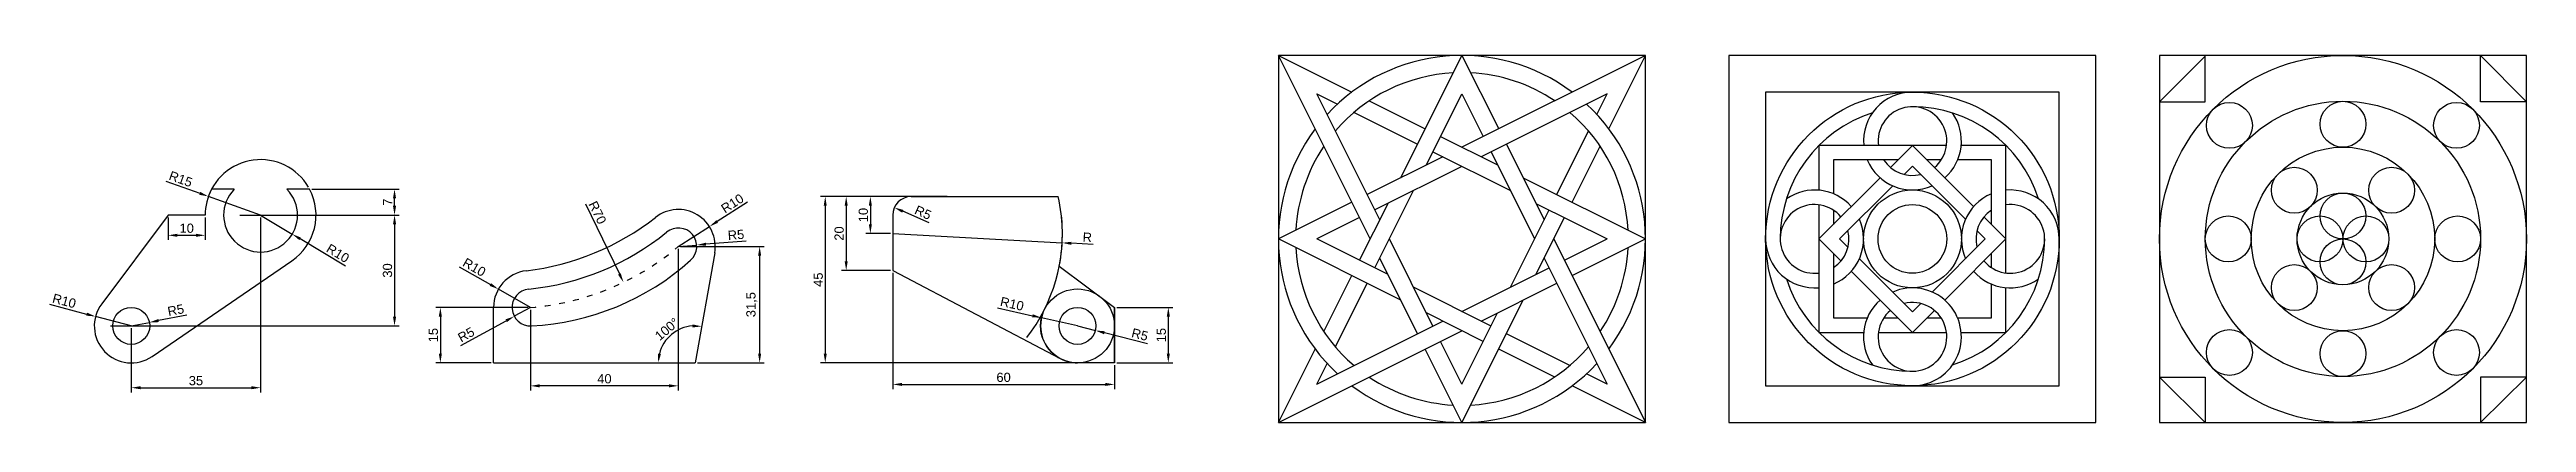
# Model space of a CAD drawing. Header units: millimetres. Extents: x 972 to 6943, y 1448 to 1632.
# Drawn here: x 3382 to 4052, y 1490 to 1591 of the extents above; entities that cross this region are included whole.
import ezdxf

# ---------------------------------------------------------------- set-up
doc = ezdxf.new("R2010")
doc.units = ezdxf.units.MM
doc.linetypes.add('ACAD_ISO03W100', pattern=[30, 12, -18])
doc.layers.add('contornos', color=7, linetype='Continuous', lineweight=30)
doc.layers.add('cotas', color=7, linetype='Continuous')
doc.layers.add('ejes', color=7, linetype='ACAD_ISO03W100')
doc.styles.get("Standard").update_dxf_attribs({"font": 'ARIAL.TTF'})
doc.dimstyles.new('ISO-25', dxfattribs={"dimtxt": 2.5, "dimasz": 2.5, "dimexe": 1.25, "dimexo": 0.625, "dimtad": 1, "dimtxsty": 'Standard', "dimcen": 2.5, "dimadec": 0, "dimazin": 0, "dimtfac": 1, "dimtmove": 0, "dimatfit": 3, "dimfxl": 1, "dimarcsym": 0})

msp = doc.modelspace()

# ---------------------------------------------------------------- blocks, each defined once
blk = doc.blocks.new('*D154')
at = {"layer": 'cotas', "color": 0, "lineweight": -2, "ltscale": 0.13}
for p, q in [((3404.08, 1516.53), (3408.99, 1517.48)), ((3419.1, 1519.45), (3411.44, 1517.96))]:
    blk.add_line(p, q, dxfattribs=at)
at = {"layer": 'cotas', "color": 0, "ltscale": 0.13}
blk.add_solid([(3411.36, 1518.37), (3411.52, 1517.55), (3408.99, 1517.48)], dxfattribs=at)
at = {"layer": 'Defpoints', "color": 0, "ltscale": 0.13}
for p in [(3404.08, 1516.53), (3408.99, 1517.48)]:
    blk.add_point(p, dxfattribs=at)
at = {"layer": 'cotas', "color": 0, "ltscale": 0.13, "insert": (3416.13, 1520.8), "char_height": 2.5, "attachment_point": 5, "rotation": 11.00548}
blk.add_mtext('R5', dxfattribs=at)
blk = doc.blocks.new('*D155')
at = {"layer": 'cotas', "color": 0, "lineweight": -2, "ltscale": 0.13}
for p, q in [((3381.96, 1522.37), (3391.99, 1519.72)), ((3404.08, 1516.53), (3394.41, 1519.08))]:
    blk.add_line(p, q, dxfattribs=at)
at = {"layer": 'cotas', "color": 0, "ltscale": 0.13}
blk.add_solid([(3392.1, 1520.12), (3391.89, 1519.31), (3394.41, 1519.08)], dxfattribs=at)
at = {"layer": 'Defpoints', "color": 0, "ltscale": 0.13}
for p in [(3394.41, 1519.08), (3404.08, 1516.53)]:
    blk.add_point(p, dxfattribs=at)
at = {"layer": 'cotas', "color": 0, "ltscale": 0.13, "insert": (3385.93, 1523.28), "char_height": 2.5, "attachment_point": 5, "rotation": 345.20845}
blk.add_mtext('R10', dxfattribs=at)
blk = doc.blocks.new('*D156')
at = {"layer": 'cotas', "color": 0, "lineweight": -2, "ltscale": 0.13}
for p, q in [((3439.08, 1545.9), (3439.08, 1498.55)), ((3404.08, 1515.9), (3404.08, 1498.55)), ((3406.58, 1499.8), (3436.58, 1499.8))]:
    blk.add_line(p, q, dxfattribs=at)
at = {"layer": 'cotas', "color": 0, "ltscale": 0.13}
for points in [[(3406.58, 1500.22), (3406.58, 1499.39), (3404.08, 1499.8)], [(3436.58, 1500.22), (3436.58, 1499.39), (3439.08, 1499.8)]]:
    blk.add_solid(points, dxfattribs=at)
at = {"layer": 'Defpoints', "color": 0, "ltscale": 0.13}
for p in [(3439.08, 1546.53), (3404.08, 1516.53), (3439.08, 1499.8)]:
    blk.add_point(p, dxfattribs=at)
at = {"layer": 'cotas', "color": 0, "ltscale": 0.13, "insert": (3421.58, 1501.7), "char_height": 2.5, "attachment_point": 5}
blk.add_mtext('35', dxfattribs=at)
blk = doc.blocks.new('*D157')
at = {"layer": 'cotas', "color": 0, "lineweight": -2, "ltscale": 0.13}
for p, q in [((3439.08, 1546.53), (3447.65, 1541.37)), ((3462.1, 1532.68), (3449.79, 1540.08))]:
    blk.add_line(p, q, dxfattribs=at)
at = {"layer": 'cotas', "color": 0, "ltscale": 0.13}
blk.add_solid([(3450, 1540.44), (3449.57, 1539.73), (3447.65, 1541.37)], dxfattribs=at)
at = {"layer": 'Defpoints', "color": 0, "ltscale": 0.13}
for p in [(3439.08, 1546.53), (3447.65, 1541.37)]:
    blk.add_point(p, dxfattribs=at)
at = {"layer": 'cotas', "color": 0, "ltscale": 0.13, "insert": (3459.99, 1536.17), "char_height": 2.5, "attachment_point": 5, "rotation": 328.97269}
blk.add_mtext('R10', dxfattribs=at)
blk = doc.blocks.new('*D158')
at = {"layer": 'cotas', "color": 0, "lineweight": -2, "ltscale": 0.13}
for p, q in [((3413.42, 1555.69), (3422.6, 1552.41)), ((3439.08, 1546.53), (3424.95, 1551.57))]:
    blk.add_line(p, q, dxfattribs=at)
blk.add_arc((3439.08, 1546.53), 15, 30.20546, 165.12152, dxfattribs=at)
at = {"layer": 'cotas', "color": 0, "ltscale": 0.13}
blk.add_solid([(3422.74, 1552.8), (3422.46, 1552.02), (3424.95, 1551.57)], dxfattribs=at)
at = {"layer": 'Defpoints', "color": 0, "ltscale": 0.13}
for p in [(3424.95, 1551.57), (3439.08, 1546.53)]:
    blk.add_point(p, dxfattribs=at)
at = {"layer": 'cotas', "color": 0, "ltscale": 0.13, "insert": (3417.47, 1556.26), "char_height": 2.5, "attachment_point": 5, "rotation": 340.34687}
blk.add_mtext('R15', dxfattribs=at)
blk = doc.blocks.new('*D159')
at = {"layer": 'cotas', "color": 0, "lineweight": -2, "ltscale": 0.13}
for p, q in [((3414.08, 1545.9), (3414.08, 1539.8)), ((3424.08, 1545.9), (3424.08, 1539.8)), ((3416.58, 1541.05), (3421.58, 1541.05))]:
    blk.add_line(p, q, dxfattribs=at)
at = {"layer": 'cotas', "color": 0, "ltscale": 0.13}
for points in [[(3416.58, 1541.46), (3416.58, 1540.63), (3414.08, 1541.05)], [(3421.58, 1541.46), (3421.58, 1540.63), (3424.08, 1541.05)]]:
    blk.add_solid(points, dxfattribs=at)
at = {"layer": 'Defpoints', "color": 0, "ltscale": 0.13}
for p in [(3414.08, 1546.53), (3424.08, 1546.53), (3424.08, 1541.05)]:
    blk.add_point(p, dxfattribs=at)
at = {"layer": 'cotas', "color": 0, "ltscale": 0.13, "insert": (3419.08, 1542.95), "char_height": 2.5, "attachment_point": 5}
blk.add_mtext('10', dxfattribs=at)
blk = doc.blocks.new('*D160')
at = {"layer": 'cotas', "color": 0, "lineweight": -2, "ltscale": 0.13}
for p, q in [((3452.97, 1553.53), (3476.58, 1553.53)), ((3475.33, 1549.03), (3475.33, 1551.03)), ((3439.7, 1546.53), (3476.58, 1546.53))]:
    blk.add_line(p, q, dxfattribs=at)
at = {"layer": 'cotas', "color": 0, "ltscale": 0.13}
for points in [[(3474.91, 1551.03), (3475.75, 1551.03), (3475.33, 1553.53)], [(3474.91, 1549.03), (3475.75, 1549.03), (3475.33, 1546.53)]]:
    blk.add_solid(points, dxfattribs=at)
at = {"layer": 'Defpoints', "color": 0, "ltscale": 0.13}
for p in [(3452.34, 1553.53), (3475.33, 1553.53), (3439.08, 1546.53)]:
    blk.add_point(p, dxfattribs=at)
at = {"layer": 'cotas', "color": 0, "ltscale": 0.13, "insert": (3473.46, 1550.03), "char_height": 2.5, "attachment_point": 5, "rotation": 90}
blk.add_mtext('7', dxfattribs=at)
blk = doc.blocks.new('*D161')
at = {"layer": 'cotas', "color": 0, "lineweight": -2, "ltscale": 0.13}
for p, q in [((3433.42, 1546.53), (3476.58, 1546.53)), ((3475.33, 1544.03), (3475.33, 1519.03)), ((3398.42, 1516.53), (3476.58, 1516.53))]:
    blk.add_line(p, q, dxfattribs=at)
at = {"layer": 'cotas', "color": 0, "ltscale": 0.13}
for points in [[(3474.91, 1544.03), (3475.75, 1544.03), (3475.33, 1546.53)], [(3474.91, 1519.03), (3475.75, 1519.03), (3475.33, 1516.53)]]:
    blk.add_solid(points, dxfattribs=at)
at = {"layer": 'Defpoints', "color": 0, "ltscale": 0.13}
for p in [(3432.79, 1546.53), (3397.79, 1516.53), (3475.33, 1516.53)]:
    blk.add_point(p, dxfattribs=at)
at = {"layer": 'cotas', "color": 0, "ltscale": 0.13, "insert": (3473.43, 1531.53), "char_height": 2.5, "attachment_point": 5, "rotation": 90}
blk.add_mtext('30', dxfattribs=at)
blk = doc.blocks.new('*D162')
at = {"layer": 'cotas', "color": 0, "lineweight": -2, "ltscale": 0.13}
for p, q in [((3492.83, 1532.53), (3501.27, 1527.72)), ((3512.13, 1521.53), (3503.45, 1526.48))]:
    blk.add_line(p, q, dxfattribs=at)
at = {"layer": 'cotas', "color": 0, "ltscale": 0.13}
blk.add_solid([(3501.48, 1528.08), (3501.07, 1527.35), (3503.45, 1526.48)], dxfattribs=at)
at = {"layer": 'Defpoints', "color": 0, "ltscale": 0.13}
for p in [(3503.45, 1526.48), (3512.13, 1521.53)]:
    blk.add_point(p, dxfattribs=at)
at = {"layer": 'cotas', "color": 0, "ltscale": 0.13, "insert": (3496.91, 1532.39), "char_height": 2.5, "attachment_point": 5, "rotation": 330.31195}
blk.add_mtext('R10', dxfattribs=at)
blk = doc.blocks.new('*D163')
at = {"layer": 'cotas', "color": 0, "lineweight": -2, "ltscale": 0.13}
for p, q in [((3493.29, 1511.23), (3505.55, 1517.93)), ((3512.13, 1521.53), (3507.75, 1519.13))]:
    blk.add_line(p, q, dxfattribs=at)
at = {"layer": 'cotas', "color": 0, "ltscale": 0.13}
blk.add_solid([(3505.35, 1518.29), (3505.75, 1517.56), (3507.75, 1519.13)], dxfattribs=at)
at = {"layer": 'Defpoints', "color": 0, "ltscale": 0.13}
for p in [(3507.75, 1519.13), (3512.13, 1521.53)]:
    blk.add_point(p, dxfattribs=at)
at = {"layer": 'cotas', "color": 0, "ltscale": 0.13, "insert": (3494.71, 1514.16), "char_height": 2.5, "attachment_point": 5, "rotation": 28.65278}
blk.add_mtext('R5', dxfattribs=at)
blk = doc.blocks.new('*D164')
at = {"layer": 'cotas', "color": 0, "lineweight": -2, "ltscale": 0.13}
for p, q in [((3552.13, 1537.4), (3552.13, 1499.06)), ((3512.13, 1520.9), (3512.13, 1499.06)), ((3549.63, 1500.31), (3514.63, 1500.31))]:
    blk.add_line(p, q, dxfattribs=at)
at = {"layer": 'cotas', "color": 0, "ltscale": 0.13}
for points in [[(3514.63, 1500.73), (3514.63, 1499.89), (3512.13, 1500.31)], [(3549.63, 1500.73), (3549.63, 1499.89), (3552.13, 1500.31)]]:
    blk.add_solid(points, dxfattribs=at)
at = {"layer": 'Defpoints', "color": 0, "ltscale": 0.13}
for p in [(3552.13, 1538.03), (3512.13, 1521.53), (3512.13, 1500.31)]:
    blk.add_point(p, dxfattribs=at)
at = {"layer": 'cotas', "color": 0, "ltscale": 0.13, "insert": (3532.13, 1502.21), "char_height": 2.5, "attachment_point": 5}
blk.add_mtext('40', dxfattribs=at)
blk = doc.blocks.new('*D165')
at = {"layer": 'cotas', "color": 0, "lineweight": -2, "ltscale": 0.13}
for p, q in [((3552.13, 1538.03), (3557.12, 1538.42)), ((3570.53, 1539.49), (3559.61, 1538.62))]:
    blk.add_line(p, q, dxfattribs=at)
at = {"layer": 'cotas', "color": 0, "ltscale": 0.13}
blk.add_solid([(3559.58, 1539.04), (3559.64, 1538.21), (3557.12, 1538.42)], dxfattribs=at)
at = {"layer": 'Defpoints', "color": 0, "ltscale": 0.13}
for p in [(3552.13, 1538.03), (3557.12, 1538.42)]:
    blk.add_point(p, dxfattribs=at)
at = {"layer": 'cotas', "color": 0, "ltscale": 0.13, "insert": (3567.74, 1541.17), "char_height": 2.5, "attachment_point": 5, "rotation": 4.55057}
blk.add_mtext('R5', dxfattribs=at)
blk = doc.blocks.new('*D166')
at = {"layer": 'cotas', "color": 0, "lineweight": -2, "ltscale": 0.13}
for p, q in [((3570.83, 1550.02), (3562.66, 1544.77)), ((3552.13, 1538.03), (3560.55, 1543.42))]:
    blk.add_line(p, q, dxfattribs=at)
at = {"layer": 'cotas', "color": 0, "ltscale": 0.13}
blk.add_solid([(3562.43, 1545.12), (3562.88, 1544.42), (3560.55, 1543.42)], dxfattribs=at)
at = {"layer": 'Defpoints', "color": 0, "ltscale": 0.13}
for p in [(3560.55, 1543.42), (3552.13, 1538.03)]:
    blk.add_point(p, dxfattribs=at)
at = {"layer": 'cotas', "color": 0, "ltscale": 0.13, "insert": (3566.77, 1549.67), "char_height": 2.5, "attachment_point": 5, "rotation": 32.66975}
blk.add_mtext('R10', dxfattribs=at)
blk = doc.blocks.new('*D167')
at = {"layer": 'cotas', "color": 0, "lineweight": -2, "ltscale": 0.13}
blk.add_arc((3556.73, 1506.53), 10.03, 94.32499, 165.67501, dxfattribs=at)
at = {"layer": 'cotas', "color": 0, "ltscale": 0.13}
for points in [[(3556, 1516.94), (3555.96, 1516.11), (3558.47, 1516.4)], [(3547.43, 1508.95), (3546.61, 1509.06), (3546.71, 1506.53)]]:
    blk.add_solid(points, dxfattribs=at)
at = {"layer": 'Defpoints', "color": 0, "ltscale": 0.13}
for p in [(3561.98, 1536.29), (3552.76, 1515.73), (3502.13, 1506.53), (3556.73, 1506.53), (3556.73, 1506.53)]:
    blk.add_point(p, dxfattribs=at)
at = {"layer": 'cotas', "color": 0, "ltscale": 0.13, "insert": (3549.07, 1515.66), "char_height": 2.5, "attachment_point": 5, "rotation": 40}
blk.add_mtext('100°', dxfattribs=at)
blk = doc.blocks.new('*D168')
at = {"layer": 'cotas', "color": 0, "lineweight": -2, "ltscale": 0.13}
for p, q in [((3552.76, 1538.03), (3575.39, 1538.03)), ((3574.14, 1535.53), (3574.14, 1509.03)), ((3557.36, 1506.53), (3575.39, 1506.53))]:
    blk.add_line(p, q, dxfattribs=at)
at = {"layer": 'cotas', "color": 0, "ltscale": 0.13}
for points in [[(3573.72, 1535.53), (3574.55, 1535.53), (3574.14, 1538.03)], [(3573.72, 1509.03), (3574.55, 1509.03), (3574.14, 1506.53)]]:
    blk.add_solid(points, dxfattribs=at)
at = {"layer": 'Defpoints', "color": 0, "ltscale": 0.13}
for p in [(3552.13, 1538.03), (3556.73, 1506.53), (3574.14, 1506.53)]:
    blk.add_point(p, dxfattribs=at)
at = {"layer": 'cotas', "color": 0, "ltscale": 0.13, "insert": (3572.01, 1522.28), "char_height": 2.5, "attachment_point": 5, "rotation": 90}
blk.add_mtext('31,5', dxfattribs=at)
blk = doc.blocks.new('*D169')
at = {"layer": 'cotas', "color": 0, "lineweight": -2, "ltscale": 0.13}
for p, q in [((3638.51, 1521.43), (3647.98, 1519.29)), ((3660.17, 1516.53), (3650.42, 1518.73))]:
    blk.add_line(p, q, dxfattribs=at)
blk.add_arc((3660.17, 1516.53), 10, 160.07608, 238.67562, dxfattribs=at)
at = {"layer": 'cotas', "color": 0, "ltscale": 0.13}
blk.add_solid([(3648.08, 1519.69), (3647.89, 1518.88), (3650.42, 1518.73)], dxfattribs=at)
at = {"layer": 'Defpoints', "color": 0, "ltscale": 0.13}
for p in [(3650.42, 1518.73), (3660.17, 1516.53)]:
    blk.add_point(p, dxfattribs=at)
at = {"layer": 'cotas', "color": 0, "ltscale": 0.13, "insert": (3642.45, 1522.49), "char_height": 2.5, "attachment_point": 5, "rotation": 347.23805}
blk.add_mtext('R10', dxfattribs=at)
blk = doc.blocks.new('*D170')
at = {"layer": 'cotas', "color": 0, "lineweight": -2, "ltscale": 0.13}
blk.add_line((3620.02, 1544.38), (3612.89, 1547.54), dxfattribs=at)
at = {"layer": 'cotas', "color": 0, "ltscale": 0.13}
blk.add_solid([(3613.06, 1547.92), (3612.72, 1547.16), (3610.6, 1548.55)], dxfattribs=at)
at = {"layer": 'Defpoints', "color": 0, "ltscale": 0.13}
for p in [(3610.6, 1548.55), (3615.17, 1546.53)]:
    blk.add_point(p, dxfattribs=at)
at = {"layer": 'cotas', "color": 0, "ltscale": 0.13, "insert": (3618.37, 1547.19), "char_height": 2.5, "attachment_point": 5, "rotation": 336.09717}
blk.add_mtext('R5', dxfattribs=at)
blk = doc.blocks.new('*D171')
at = {"layer": 'cotas', "color": 0, "lineweight": -2, "ltscale": 0.13}
for p, q in [((3620.11, 1551.53), (3602.86, 1551.53)), ((3604.11, 1549.03), (3604.11, 1544.03)), ((3609.55, 1541.53), (3602.86, 1541.53))]:
    blk.add_line(p, q, dxfattribs=at)
at = {"layer": 'cotas', "color": 0, "ltscale": 0.13}
for points in [[(3603.69, 1549.03), (3604.53, 1549.03), (3604.11, 1551.53)], [(3603.69, 1544.03), (3604.53, 1544.03), (3604.11, 1541.53)]]:
    blk.add_solid(points, dxfattribs=at)
at = {"layer": 'Defpoints', "color": 0, "ltscale": 0.13}
for p in [(3620.73, 1551.53), (3604.11, 1541.53), (3610.17, 1541.53)]:
    blk.add_point(p, dxfattribs=at)
at = {"layer": 'cotas', "color": 0, "ltscale": 0.13, "insert": (3602.21, 1546.53), "char_height": 2.5, "attachment_point": 5, "rotation": 90}
blk.add_mtext('10', dxfattribs=at)
blk = doc.blocks.new('*D172')
at = {"layer": 'cotas', "color": 0, "lineweight": -2, "ltscale": 0.13}
for p, q in [((3619.48, 1551.53), (3596.32, 1551.53)), ((3597.57, 1549.03), (3597.57, 1534.03)), ((3609.55, 1531.53), (3596.32, 1531.53))]:
    blk.add_line(p, q, dxfattribs=at)
at = {"layer": 'cotas', "color": 0, "ltscale": 0.13}
for points in [[(3597.15, 1549.03), (3597.99, 1549.03), (3597.57, 1551.53)], [(3597.15, 1534.03), (3597.99, 1534.03), (3597.57, 1531.53)]]:
    blk.add_solid(points, dxfattribs=at)
at = {"layer": 'Defpoints', "color": 0, "ltscale": 0.13}
for p in [(3620.11, 1551.53), (3597.57, 1531.53), (3610.17, 1531.53)]:
    blk.add_point(p, dxfattribs=at)
at = {"layer": 'cotas', "color": 0, "ltscale": 0.13, "insert": (3595.67, 1541.53), "char_height": 2.5, "attachment_point": 5, "rotation": 90}
blk.add_mtext('20', dxfattribs=at)
blk = doc.blocks.new('*D173')
at = {"layer": 'cotas', "color": 0, "lineweight": -2, "ltscale": 0.13}
for p, q in [((3624.91, 1551.53), (3590.65, 1551.53)), ((3591.9, 1549.03), (3591.9, 1509.03)), ((3669.55, 1506.53), (3590.65, 1506.53))]:
    blk.add_line(p, q, dxfattribs=at)
at = {"layer": 'cotas', "color": 0, "ltscale": 0.13}
for points in [[(3591.48, 1549.03), (3592.31, 1549.03), (3591.9, 1551.53)], [(3591.48, 1509.03), (3592.31, 1509.03), (3591.9, 1506.53)]]:
    blk.add_solid(points, dxfattribs=at)
at = {"layer": 'Defpoints', "color": 0, "ltscale": 0.13}
for p in [(3625.53, 1551.53), (3591.9, 1506.53), (3670.17, 1506.53)]:
    blk.add_point(p, dxfattribs=at)
at = {"layer": 'cotas', "color": 0, "ltscale": 0.13, "insert": (3590, 1529.03), "char_height": 2.5, "attachment_point": 5, "rotation": 90}
blk.add_mtext('45', dxfattribs=at)
blk = doc.blocks.new('*D174')
at = {"layer": 'cotas', "color": 0, "lineweight": -2, "ltscale": 0.13}
for p, q in [((3610.17, 1530.9), (3610.17, 1499.45)), ((3670.17, 1505.9), (3670.17, 1499.45)), ((3612.67, 1500.7), (3667.67, 1500.7))]:
    blk.add_line(p, q, dxfattribs=at)
at = {"layer": 'cotas', "color": 0, "ltscale": 0.13}
for points in [[(3612.67, 1501.11), (3612.67, 1500.28), (3610.17, 1500.7)], [(3667.67, 1501.11), (3667.67, 1500.28), (3670.17, 1500.7)]]:
    blk.add_solid(points, dxfattribs=at)
at = {"layer": 'Defpoints', "color": 0, "ltscale": 0.13}
for p in [(3610.17, 1531.53), (3670.17, 1506.53), (3670.17, 1500.7)]:
    blk.add_point(p, dxfattribs=at)
at = {"layer": 'cotas', "color": 0, "ltscale": 0.13, "insert": (3640.17, 1502.6), "char_height": 2.5, "attachment_point": 5}
blk.add_mtext('60', dxfattribs=at)
blk = doc.blocks.new('*D175')
at = {"layer": 'cotas', "color": 0, "lineweight": -2, "ltscale": 0.13}
for p, q in [((3660.17, 1516.53), (3665.02, 1515.29)), ((3679.15, 1511.69), (3667.44, 1514.67))]:
    blk.add_line(p, q, dxfattribs=at)
at = {"layer": 'cotas', "color": 0, "ltscale": 0.13}
blk.add_solid([(3667.54, 1515.08), (3667.34, 1514.27), (3665.02, 1515.29)], dxfattribs=at)
at = {"layer": 'Defpoints', "color": 0, "ltscale": 0.13}
for p in [(3660.17, 1516.53), (3665.02, 1515.29)]:
    blk.add_point(p, dxfattribs=at)
at = {"layer": 'cotas', "color": 0, "ltscale": 0.13, "insert": (3677.05, 1514.18), "char_height": 2.5, "attachment_point": 5, "rotation": 345.70357}
blk.add_mtext('R5', dxfattribs=at)
blk = doc.blocks.new('*D185')
at = {"layer": 'cotas', "color": 0, "lineweight": -2, "ltscale": 0.13}
blk.add_line((3526.97, 1549.6), (3536.19, 1530.58), dxfattribs=at)
at = {"layer": 'cotas', "color": 0, "ltscale": 0.13}
blk.add_solid([(3536.56, 1530.76), (3535.81, 1530.4), (3537.28, 1528.33)], dxfattribs=at)
at = {"layer": 'Defpoints', "color": 0, "ltscale": 0.13}
for p in [(3506.75, 1591.32), (3537.28, 1528.33)]:
    blk.add_point(p, dxfattribs=at)
at = {"layer": 'cotas', "color": 0, "ltscale": 0.13, "insert": (3530.25, 1547.19), "char_height": 2.5, "attachment_point": 5, "rotation": 295.85974}
blk.add_mtext('R70', dxfattribs=at)
blk = doc.blocks.new('*D186')
at = {"layer": 'cotas', "color": 0, "lineweight": -2, "ltscale": 0.13}
for p, q in [((3610.17, 1541.53), (3656.01, 1539.01)), ((3664.45, 1538.55), (3658.5, 1538.88))]:
    blk.add_line(p, q, dxfattribs=at)
at = {"layer": 'cotas', "color": 0, "ltscale": 0.13}
blk.add_solid([(3658.53, 1539.29), (3658.48, 1538.46), (3656.01, 1539.01)], dxfattribs=at)
at = {"layer": 'Defpoints', "color": 0, "ltscale": 0.13}
for p in [(3610.17, 1541.53), (3656.01, 1539.01)]:
    blk.add_point(p, dxfattribs=at)
at = {"layer": 'cotas', "color": 0, "ltscale": 0.13, "insert": (3662.83, 1540.52), "char_height": 2.5, "attachment_point": 5, "rotation": 356.86307}
blk.add_mtext('R', dxfattribs=at)
blk = doc.blocks.new('*D187')
at = {"layer": 'cotas', "color": 0, "lineweight": -2, "ltscale": 0.13}
for p, q in [((3511.51, 1521.53), (3486.48, 1521.53)), ((3487.73, 1519.03), (3487.73, 1509.03)), ((3501.51, 1506.53), (3486.48, 1506.53))]:
    blk.add_line(p, q, dxfattribs=at)
at = {"layer": 'cotas', "color": 0, "ltscale": 0.13}
for points in [[(3487.31, 1519.03), (3488.15, 1519.03), (3487.73, 1521.53)], [(3487.31, 1509.03), (3488.15, 1509.03), (3487.73, 1506.53)]]:
    blk.add_solid(points, dxfattribs=at)
at = {"layer": 'Defpoints', "color": 0, "ltscale": 0.13}
for p in [(3512.13, 1521.53), (3487.73, 1506.53), (3502.13, 1506.53)]:
    blk.add_point(p, dxfattribs=at)
at = {"layer": 'cotas', "color": 0, "ltscale": 0.13, "insert": (3485.83, 1514.03), "char_height": 2.5, "attachment_point": 5, "rotation": 90}
blk.add_mtext('15', dxfattribs=at)
blk = doc.blocks.new('*D194')
at = {"layer": 'cotas', "color": 0, "lineweight": -2, "ltscale": 0.13}
for p, q in [((3670.8, 1521.53), (3686, 1521.53)), ((3684.75, 1519.03), (3684.75, 1509.03)), ((3670.8, 1506.53), (3686, 1506.53))]:
    blk.add_line(p, q, dxfattribs=at)
at = {"layer": 'cotas', "color": 0, "ltscale": 0.13}
for points in [[(3684.33, 1519.03), (3685.17, 1519.03), (3684.75, 1521.53)], [(3684.33, 1509.03), (3685.17, 1509.03), (3684.75, 1506.53)]]:
    blk.add_solid(points, dxfattribs=at)
at = {"layer": 'Defpoints', "color": 0, "ltscale": 0.13}
for p in [(3670.17, 1521.53), (3670.17, 1506.53), (3684.75, 1506.53)]:
    blk.add_point(p, dxfattribs=at)
at = {"layer": 'cotas', "color": 0, "ltscale": 0.13, "insert": (3682.85, 1514.03), "char_height": 2.5, "attachment_point": 5, "rotation": 90}
blk.add_mtext('15', dxfattribs=at)

# ---------------------------------------------------------------- dimensions: what is measured, and where the dimension line sits
at = {"layer": 'cotas', "ltscale": 0.13}
for center, mpoint, picture, middle in [((3506.747, 1591.318), (3537.279, 1528.328), '*D185', (3528.54, 1546.356)), ((3615.174, 1546.526), (3610.603, 1548.552), '*D170', (3617.597, 1545.452)), ((3439.078, 1546.526), (3447.647, 1541.371), '*D157', (3459.006, 1534.539)), ((3552.133, 1538.026), (3557.117, 1538.422), '*D165', (3567.891, 1539.28)), ((3404.078, 1516.526), (3394.409, 1519.079), '*D155', (3385.446, 1521.445)), ((3512.133, 1521.526), (3507.745, 1519.128), '*D163', (3495.615, 1512.5)), ((3660.174, 1516.526), (3665.019, 1515.291), '*D175', (3676.586, 1512.343))]:
    dim = msp.add_radius_dim(center=center, mpoint=mpoint, dimstyle='ISO-25', dxfattribs=at)
    dim.commit()
    dim.dimension.update_dxf_attribs({"geometry": picture, "text_midpoint": middle, "dimtype": 164})
for center, mpoint, picture, middle in [((3439.078, 1546.526), (3424.952, 1551.57), '*D158', (3417.472, 1556.261)), ((3552.133, 1538.026), (3560.551, 1543.424), '*D166', (3566.771, 1549.671)), ((3512.133, 1521.526), (3503.446, 1526.478), '*D162', (3496.91, 1532.393)), ((3404.078, 1516.526), (3408.986, 1517.48), '*D154', (3416.133, 1520.802)), ((3660.174, 1516.526), (3650.421, 1518.735), '*D169', (3642.446, 1522.49))]:
    dim = msp.add_radius_dim(center=center, mpoint=mpoint, dimstyle='ISO-25', dxfattribs=at)
    dim.commit()
    dim.dimension.update_dxf_attribs({"geometry": picture, "text_midpoint": middle})
for base, p1, p2, picture, middle in [((3475.332, 1553.526), (3439.078, 1546.526), (3452.344, 1553.526), '*D160', (3473.457, 1550.026)), ((3591.897, 1506.526), (3625.532, 1551.526), (3670.174, 1506.526), '*D173', (3590.001, 1529.026)), ((3597.569, 1531.526), (3620.107, 1551.526), (3610.174, 1531.526), '*D172', (3595.667, 1541.526)), ((3604.11, 1541.526), (3620.732, 1551.526), (3610.174, 1541.526), '*D171', (3602.208, 1546.526)), ((3475.332, 1516.526), (3432.792, 1546.526), (3397.792, 1516.526), '*D161', (3473.429, 1531.526)), ((3574.137, 1506.526), (3552.133, 1538.026), (3556.733, 1506.526), '*D168', (3572.01, 1522.276)), ((3487.73, 1506.526), (3512.133, 1521.526), (3502.133, 1506.526), '*D187', (3485.829, 1514.026)), ((3684.75, 1506.526), (3670.174, 1521.526), (3670.174, 1506.526), '*D194', (3682.849, 1514.026))]:
    dim = msp.add_linear_dim(base=base, p1=p1, p2=p2, angle=90, dimstyle='ISO-25', dxfattribs=at)
    dim.commit()
    dim.dimension.update_dxf_attribs({"geometry": picture, "text_midpoint": middle})
for base, p1, p2, picture, middle in [((3439.078, 1499.802), (3404.078, 1516.526), (3439.078, 1546.526), '*D156', (3421.578, 1501.704)), ((3424.078, 1541.046), (3414.078, 1546.526), (3424.078, 1546.526), '*D159', (3419.078, 1542.947)), ((3512.133, 1500.309), (3552.133, 1538.026), (3512.133, 1521.526), '*D164', (3532.133, 1502.21)), ((3670.174, 1500.696), (3610.174, 1531.526), (3670.174, 1506.526), '*D174', (3640.174, 1502.597))]:
    dim = msp.add_linear_dim(base=base, p1=p1, p2=p2, dimstyle='ISO-25', dxfattribs=at)
    dim.commit()
    dim.dimension.update_dxf_attribs({"geometry": picture, "text_midpoint": middle})
dim = msp.add_radius_dim(center=(3610.174, 1541.526), mpoint=(3656.007, 1539.014), text='R', dimstyle='ISO-25', dxfattribs=at)
dim.commit()
dim.dimension.update_dxf_attribs({"geometry": '*D186', "text_midpoint": (3662.826, 1540.518)})
dim = msp.add_angular_dim_2l(base=(3552.762, 1515.731), line1=((3502.133, 1506.526), (3556.733, 1506.526)), line2=((3561.981, 1536.289), (3556.733, 1506.526)), dimstyle='ISO-25', dxfattribs=at)
dim.commit()
dim.dimension.update_dxf_attribs({"geometry": '*D167', "text_midpoint": (3549.067, 1515.662)})

# ---------------------------------------------------------------- linework, layer by layer
at = {"layer": 'contornos', "ltscale": 0.13}
for p, q in [((3714.563, 1589.732), (3734.429, 1579.799)), ((3739.395, 1540.067), (3714.563, 1589.732)), ((3747.673, 1556.622), (3764.228, 1589.732)), ((3813.893, 1589.732), (3764.228, 1564.899)), ((3764.228, 1589.732), (3774.161, 1569.866)), ((3803.96, 1569.866), (3813.893, 1589.732)), ((3952.994, 1577.152), (3965.41, 1589.568)), ((3965.41, 1577.152), (3965.41, 1589.568)), ((4039.908, 1589.732), (4052.325, 1577.152)), ((4039.908, 1577.152), (4039.908, 1589.732)), ((3724.952, 1579.343), (3730.532, 1576.553)), ((3741.993, 1545.262), (3724.952, 1579.343)), ((3739.137, 1577.445), (3754.295, 1569.866)), ((3754.599, 1560.085), (3764.228, 1579.343)), ((3764.228, 1579.343), (3770.005, 1567.788)), ((3803.504, 1579.343), (3769.423, 1562.302)), ((3800.714, 1573.763), (3803.504, 1579.343)), ((3952.994, 1577.152), (3965.41, 1577.152)), ((4052.325, 1577.152), (4039.908, 1577.152)), ((3735.008, 1574.315), (3752.217, 1565.71)), ((3789.871, 1552.078), (3798.476, 1569.287)), ((3759.033, 1562.302), (3738.585, 1552.078)), ((3756.373, 1563.632), (3777.32, 1553.159)), ((3758.451, 1567.788), (3773.857, 1560.085)), ((3772.083, 1563.632), (3783.866, 1540.067)), ((3776.239, 1565.71), (3786.463, 1545.262)), ((3794.027, 1550), (3801.606, 1565.158)), ((3886.145, 1565.372), (3880.188, 1559.415)), ((3902.695, 1548.822), (3886.145, 1565.372)), ((3764.228, 1559.705), (3740.663, 1547.922)), ((3780.783, 1556.622), (3813.893, 1540.067)), ((3877.39, 1556.617), (3860.84, 1540.067)), ((3886.145, 1559.792), (3883.887, 1557.535)), ((3900.519, 1545.419), (3886.145, 1559.792)), ((3734.429, 1550), (3714.563, 1540.067)), ((3736.507, 1534.29), (3744.21, 1549.696)), ((3740.663, 1532.212), (3751.136, 1553.159)), ((3784.246, 1549.696), (3803.504, 1540.067)), ((3880.793, 1554.44), (3866.419, 1540.067)), ((3736.507, 1545.844), (3724.952, 1540.067)), ((3777.32, 1526.975), (3787.793, 1547.922)), ((3784.246, 1530.438), (3791.949, 1545.844)), ((3905.871, 1540.067), (3903.613, 1542.325)), ((3911.45, 1540.067), (3905.493, 1546.024)), ((3714.563, 1540.067), (3714.563, 1490.401)), ((3747.673, 1523.512), (3714.563, 1540.067)), ((3744.21, 1530.438), (3724.952, 1540.067)), ((3756.373, 1516.501), (3744.59, 1540.067)), ((3789.061, 1540.067), (3813.893, 1490.401)), ((3791.949, 1534.29), (3803.504, 1540.067)), ((3794.027, 1530.134), (3813.893, 1540.067)), ((3860.84, 1540.067), (3866.797, 1534.11)), ((3866.419, 1540.067), (3868.677, 1537.809)), ((3891.497, 1525.693), (3905.871, 1540.067)), ((3894.9, 1523.516), (3911.45, 1540.067)), ((3726.85, 1514.976), (3734.429, 1530.134)), ((3752.217, 1514.423), (3741.993, 1534.872)), ((3764.228, 1520.429), (3787.793, 1532.212)), ((3786.463, 1534.872), (3803.504, 1500.791)), ((3869.595, 1531.312), (3886.145, 1514.762)), ((3871.771, 1534.715), (3886.145, 1520.341)), ((3729.98, 1510.847), (3738.585, 1528.056)), ((3772.083, 1516.501), (3751.136, 1526.975)), ((3764.228, 1490.401), (3780.783, 1523.512)), ((3769.423, 1517.832), (3789.871, 1528.056)), ((3886.145, 1520.341), (3888.403, 1522.599)), ((3714.563, 1490.401), (3764.228, 1515.234)), ((3724.952, 1500.791), (3759.033, 1517.832)), ((3770.005, 1512.346), (3754.599, 1520.049)), ((3764.228, 1500.791), (3773.857, 1520.049)), ((3886.145, 1514.762), (3892.102, 1520.719)), ((3714.563, 1490.401), (3724.496, 1510.268)), ((3764.228, 1490.401), (3754.295, 1510.268)), ((3764.228, 1500.791), (3758.451, 1512.346)), ((3789.319, 1502.689), (3774.161, 1510.268)), ((3793.448, 1505.819), (3776.239, 1514.423)), ((3724.952, 1500.791), (3727.742, 1506.371)), ((3803.504, 1500.791), (3797.924, 1503.581)), ((3952.994, 1502.654), (3965.41, 1502.654)), ((3952.994, 1502.654), (3965.41, 1490.401)), ((3965.41, 1502.654), (3965.41, 1490.401)), ((4039.908, 1502.654), (4039.908, 1490.401)), ((4039.908, 1490.401), (4052.325, 1502.654)), ((4052.325, 1502.654), (4039.908, 1502.654)), ((3813.893, 1490.401), (3794.027, 1500.335))]:
    msp.add_line(p, q, dxfattribs=at)
at = {"layer": 'contornos'}
for p, q in [((3431.936, 1553.526), (3425.811, 1553.526)), ((3452.344, 1553.526), (3446.219, 1553.526)), ((3615.174, 1551.526), (3654.973, 1551.526)), ((3414.078, 1546.526), (3396.078, 1522.526)), ((3424.078, 1546.526), (3414.078, 1546.526)), ((3424.078, 1546.526), (3414.078, 1546.526)), ((3610.174, 1546.526), (3610.174, 1531.526)), ((3610.174, 1546.526), (3610.174, 1541.526)), ((3561.981, 1536.289), (3556.733, 1506.526)), ((3409.724, 1508.272), (3447.547, 1534.145)), ((3610.174, 1531.526), (3655.519, 1507.675)), ((3655.227, 1532.736), (3670.174, 1521.526)), ((3502.133, 1506.526), (3502.133, 1521.526)), ((3670.174, 1506.526), (3670.174, 1521.526)), ((3670.174, 1521.526), (3670.174, 1506.526)), ((3502.133, 1506.526), (3556.733, 1506.526)), ((3670.174, 1506.526), (3660.174, 1506.526))]:
    msp.add_line(p, q, dxfattribs=at)
at = {"layer": 'contornos', "ltscale": 0.13}
for points in [[(3813.893, 1490.401), (3813.893, 1589.732), (3714.563, 1589.732), (3714.563, 1490.401)], [(3935.81, 1490.401), (3935.81, 1589.732), (3836.48, 1589.732), (3836.48, 1490.401)], [(4052.325, 1490.401), (4052.325, 1589.732), (3952.994, 1589.732), (3952.994, 1490.401)], [(3925.877, 1500.335), (3925.877, 1579.799), (3846.413, 1579.799), (3846.413, 1500.335)]]:
    msp.add_lwpolyline(points, close=True, dxfattribs=at)
for points in [[(3895.368, 1565.372), (3860.84, 1565.372), (3860.84, 1553.258)], [(3911.45, 1530.844), (3911.45, 1565.372), (3899.336, 1565.372)], [(3882.2, 1561.427), (3864.785, 1561.427), (3864.785, 1552.278)], [(3893.902, 1561.427), (3890.09, 1561.427)], [(3907.505, 1544.012), (3907.505, 1561.427), (3898.356, 1561.427)], [(3860.84, 1549.29), (3860.84, 1514.762), (3872.954, 1514.762)], [(3864.785, 1547.824), (3864.785, 1544.012)], [(3864.785, 1536.121), (3864.785, 1518.707), (3873.934, 1518.707)], [(3907.505, 1532.31), (3907.505, 1536.121)], [(3898.356, 1518.707), (3907.505, 1518.707), (3907.505, 1527.856)], [(3899.336, 1514.762), (3911.45, 1514.762), (3911.45, 1526.876)], [(3878.388, 1518.707), (3882.2, 1518.707)], [(3890.09, 1518.707), (3893.902, 1518.707)], [(3876.922, 1514.762), (3895.368, 1514.762)]]:
    msp.add_lwpolyline(points, dxfattribs=at)
for centre, radius in [((4002.659, 1540.067), 49.665), ((3886.145, 1540.067), 39.732), ((4002.659, 1540.067), 37.249), ((3971.931, 1570.796), 6.208), ((4002.659, 1571.108), 6.208), ((4033.388, 1570.796), 6.208), ((4002.659, 1540.067), 24.833), ((3989.49, 1553.236), 6.208), ((4015.829, 1553.236), 6.208), ((3886.145, 1540.067), 13.244), ((3886.145, 1540.067), 9.299), ((4002.659, 1540.067), 12.416), ((4002.659, 1546.275), 6.208), ((3971.619, 1540.067), 6.208), ((3996.451, 1540.067), 6.208), ((4008.868, 1540.067), 6.208), ((4033.7, 1540.067), 6.208), ((4002.659, 1533.859), 6.208), ((3989.49, 1526.897), 6.208), ((4015.829, 1526.897), 6.208), ((3971.931, 1509.338), 6.208), ((4002.659, 1509.026), 6.208), ((4033.388, 1509.338), 6.208)]:
    msp.add_circle(centre, radius, dxfattribs=at)
at = {"layer": 'contornos'}
for centre in [(3404.078, 1516.526), (3660.174, 1516.526)]:
    msp.add_circle(centre, 5, dxfattribs=at)
at = {"layer": 'contornos', "ltscale": 0.13}
for centre, radius, start, end in [((3764.228, 1540.067), 49.665, 53.130102, 137.276425), ((3764.228, 1540.067), 45.019, 92.997263, 139.529589), ((3764.228, 1540.067), 45.019, 56.127366, 87.002737), ((3764.228, 1540.067), 49.665, 323.130102, 47.276425), ((3886.145, 1566.555), 13.244, 90, 185.124546), ((3886.145, 1566.555), 9.299, 309.838872, 187.308877), ((3886.145, 1540.067), 35.787, 17.619425, 90), ((3764.228, 1540.067), 49.665, 143.130102, 227.276425), ((3764.228, 1540.067), 45.019, 2.997263, 49.529589), ((3886.145, 1540.067), 35.787, 107.619425, 180), ((3886.145, 1566.555), 13.244, 311.378818, 35.123945), ((3764.228, 1540.067), 45.019, 146.127366, 177.002737), ((3886.145, 1566.555), 13.244, 202.781185, 293.835225), ((3886.145, 1566.555), 9.299, 213.469998, 284.053405), ((3859.657, 1540.067), 9.299, 39.838872, 277.308877), ((3859.657, 1540.067), 13.244, 41.378818, 125.123945), ((3912.633, 1540.067), 13.244, 112.781185, 203.835225), ((3912.633, 1540.067), 9.299, 219.838872, 97.308877), ((3912.633, 1540.067), 13.244, 0, 95.124546), ((3859.657, 1540.067), 13.244, 292.781185, 23.835225), ((3859.657, 1540.067), 9.299, 303.469998, 14.053405), ((3912.633, 1540.067), 9.299, 123.469998, 194.053405), ((3764.228, 1540.067), 45.019, 182.997263, 229.529589), ((3764.228, 1540.067), 45.019, 326.127366, 357.002737), ((3859.657, 1540.067), 13.244, 180, 275.124546), ((3886.145, 1540.067), 35.787, 287.619425, 0), ((3886.145, 1540.067), 35.787, 197.619425, 270), ((3912.633, 1540.067), 13.244, 221.378818, 305.123945), ((3886.145, 1513.579), 13.244, 131.378818, 215.123945), ((3886.145, 1513.579), 9.299, 129.838872, 104.053405), ((3886.145, 1513.579), 13.244, 270, 113.835225), ((3764.228, 1540.067), 45.019, 272.997263, 319.529589), ((3764.228, 1540.067), 49.665, 233.130102, 317.276425), ((3764.228, 1540.067), 45.019, 236.127366, 267.002737)]:
    msp.add_arc(centre, radius, start, end, dxfattribs=at)
at = {"layer": 'contornos'}
for centre, radius, start, end in [((3439.078, 1546.526), 15, 152.181861, 180), ((3439.078, 1546.526), 10, 135.572996, 44.427004), ((3439.078, 1546.526), 15, 304.374444, 27.818139), ((3615.174, 1546.526), 5, 90, 180), ((3610.174, 1541.526), 45.902, 348.96082, 12.583187), ((3502.763, 1600.975), 70, 276.72603, 308.106265), ((3504.749, 1596.161), 70, 275.650165, 309.18213), ((3552.133, 1538.026), 10, 350, 488.106265), ((3552.133, 1538.026), 5, 311.857533, 129.18213), ((3512.133, 1521.526), 10, 96.72603, 180), ((3508.76, 1586.438), 70, 272.974762, 311.857533), ((3404.078, 1516.526), 10, 143.130102, 304.374444), ((3512.133, 1521.526), 5, 95.650165, 272.974762), ((3660.174, 1516.526), 10, 242.256611, 270)]:
    msp.add_arc(centre, radius, start, end, dxfattribs=at)
for p in [(3872.901, 1540.067), (3899.389, 1540.067)]:
    msp.add_point(p, dxfattribs=at)
at = {"layer": 'cotas', "ltscale": 0.13}
msp.add_circle((3660.174, 1516.526), 10, dxfattribs=at)
msp.add_arc((3610.174, 1541.526), 45.902, 322.140022, 5.733707, dxfattribs=at)
at = {"layer": 'ejes', "ltscale": 0.13}
msp.add_arc((3506.747, 1591.318), 70, 274.413081, 310.419214, dxfattribs=at)

msp.set_redraw_order([(e.dxf.handle, doc.entitydb.next_handle()) for e in msp.query("TEXT MTEXT ATTDEF DIMENSION ARC_DIMENSION")])  # texts and dimensions are drawn at this point

doc.saveas('drawing.dxf')
